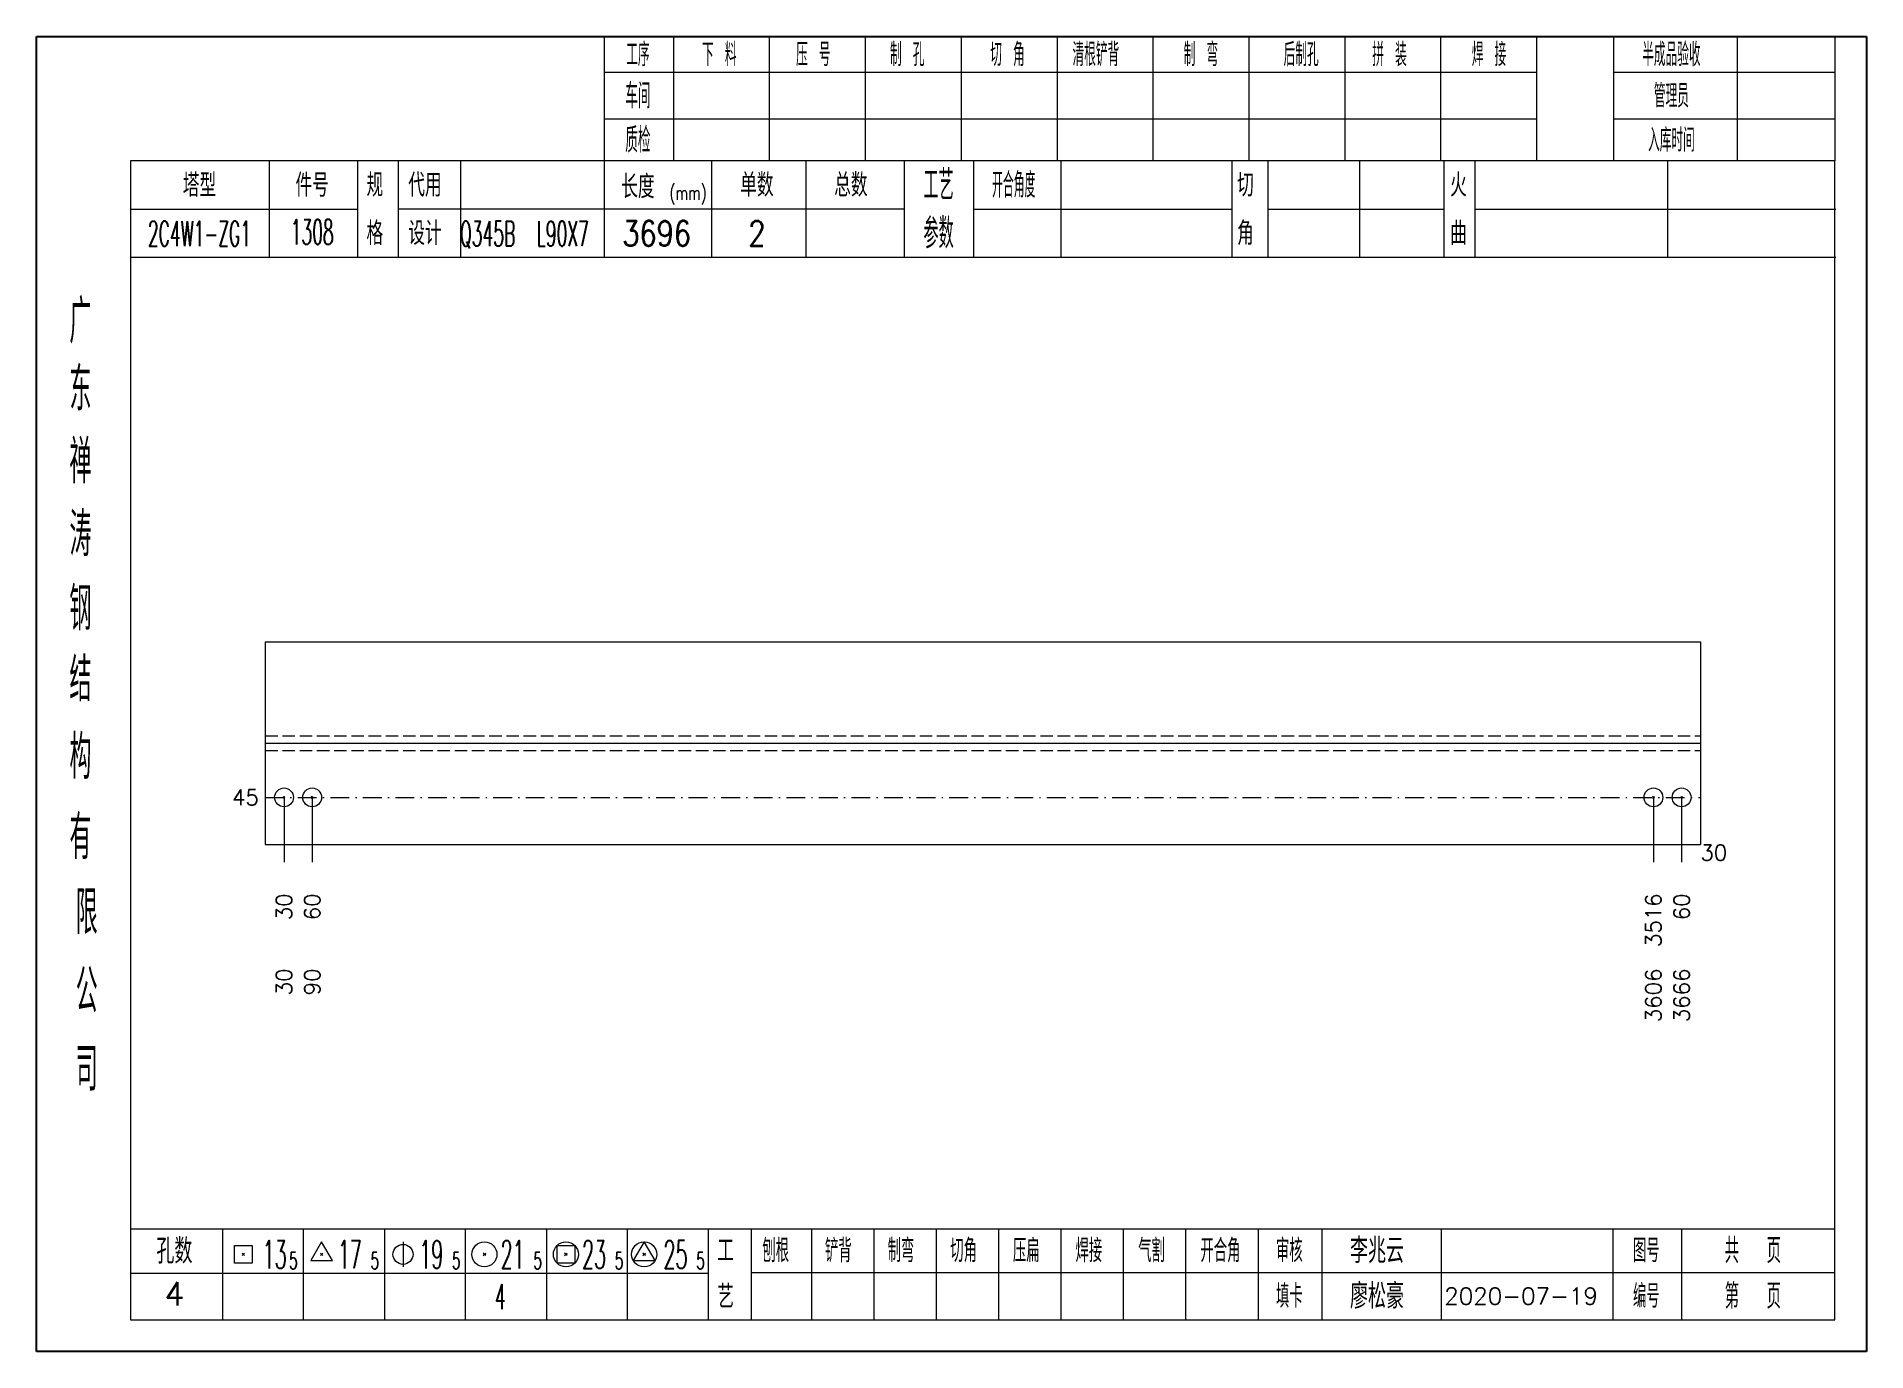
# Model space of a CAD drawing. Extents: x 154981 to 165753, y -86801 to -82885.
# Drawn here: x 159530.9 to 159823, y -83536.6 to -83326.7 of the extents above; entities that cross this region are included whole.
import ezdxf
from ezdxf.enums import TextEntityAlignment as Align

# ---------------------------------------------------------------- set-up
doc = ezdxf.new("R2010")
doc.units = 0
doc.header["$MEASUREMENT"] = 0
doc.linetypes.add('一点画线', pattern=[5.2, 3, -1, 0.2, -1])
doc.linetypes.add('虚线', pattern=[2.75, 2, -0.75])
doc.layers.get('0').update_dxf_attribs({"linetype": 'CONTINUOUS', "lineweight": 25})
for name, color, linetype, lineweight in [('1', 7, 'CONTINUOUS', 25), ('4', 7, 'CONTINUOUS', 25), ('5', 7, 'CONTINUOUS', 25)]:
    doc.layers.add(name, color=color, linetype=linetype, lineweight=lineweight)
doc.styles.get("Standard").update_dxf_attribs({"font": 'simplex.shx', "width": 0.7, "height": 3, "bigfont": 'gbhzfs.shx'})

msp = doc.modelspace()

# ---------------------------------------------------------------- texts
at = {"color": 7, "linetype": 'Continuous', "lineweight": 13}
msp.add_text('45', height=2.5, dxfattribs=at).set_placement((159566.39666, -83448.1605), align=Align.MIDDLE_RIGHT)
at = {"layer": '1', "color": 7, "linetype": 'Continuous', "lineweight": 13}
msp.add_text('30', height=2.5, dxfattribs=at).set_placement((159796.52666, -83456.99383), align=Align.MIDDLE_LEFT)
at = {"layer": '1', "color": 4, "linetype": 'Continuous', "lineweight": 9}
for s, p in [('30', (159570.39666, -83463.49383)), ('60', (159574.89666, -83463.49383)), ('3516', (159789.02666, -83463.49383)), ('60', (159793.52666, -83463.49383))]:
    msp.add_text(s, height=2.5, rotation=90, dxfattribs=at).set_placement(p, align=Align.MIDDLE_RIGHT)
at = {"layer": '1', "color": 7, "linetype": 'Continuous', "lineweight": 13}
for s, p in [('30', (159570.39666, -83475.49383)), ('90', (159574.89666, -83475.49383)), ('3606', (159789.02666, -83475.49383)), ('3666', (159793.52666, -83475.49383))]:
    msp.add_text(s, height=2.5, rotation=90, dxfattribs=at).set_placement(p, align=Align.MIDDLE_RIGHT)
at = {"layer": '4', "color": 1, "linetype": 'Continuous', "lineweight": 25}
for s, height, width, p in [('工序', 3.7, 0.7, (159626.89666, -83329.53733)), ('下 料', 3.7, 0.7, (159639.89666, -83329.53733)), ('压 号', 3.7, 0.7, (159654.89666, -83329.53733)), ('制 孔', 3.7, 0.7, (159669.89666, -83329.53733)), ('切 角', 3.7, 0.7, (159685.89666, -83329.53733)), ('清根铲背 ', 3.7, 0.7, (159700.89666, -83329.53733)), (' 制 弯', 3.7, 0.7, (159715.89666, -83329.53733)), (' 后制孔', 3.7, 0.7, (159731.89666, -83329.53733)), ('拼 装', 3.7, 0.7, (159746.89666, -83329.53733)), (' 焊 接', 3.7, 0.7, (159761.89666, -83329.53733)), ('半成品验收', 3.7, 0.7, (159791.89666, -83329.53733)), ('车间', 4, 0.7, (159626.89666, -83336.13733)), ('管理员', 3.7, 0.7, (159791.89666, -83336.13733)), ('质检', 4, 0.7, (159626.89666, -83343.19733)), ('入库时间', 3.7, 0.7, (159791.89666, -83343.19733)), ('工艺', 4.8, 0.7, (159674.89666, -83350.37733)), ('(mm)', 2.24, 0.7, (159634.89666, -83351.63733)), ('开合角度', 4, 0.6, (159686.89666, -83350.37733)), ('2C4W1-ZG1', 4, 0.5, (159556.89666, -83358.11733)), ('1308', 4, 0.5, (159574.89666, -83357.86733)), ('Q345B', 4, 0.5, (159602.89666, -83358.13733)), ('L90X7', 4, 0.5, (159614.89666, -83358.13733)), ('3696', 4, 0.8, (159629.89666, -83358.08733)), ('2', 4, 0.8, (159645.89666, -83358.08733)), ('参数', 4.8, 0.7, (159674.89666, -83358.08733)), ('广', 6.96, 0.7, (159537.89666, -83372.16733)), ('东', 6.96, 0.7, (159537.89666, -83382.95733)), ('禅', 6.96, 0.7, (159537.89666, -83394.54733)), ('涛', 6.96, 0.7, (159537.89666, -83406.14733)), ('钢', 6.96, 0.7, (159537.89666, -83418.03733)), ('结', 6.96, 0.7, (159537.89666, -83429.34733)), ('构', 6.96, 0.7, (159537.89666, -83441.72733)), ('有', 6.96, 0.7, (159537.89666, -83454.53733)), ('限', 6.96, 0.7, (159538.89666, -83466.53733)), ('公', 6.96, 0.7, (159538.89666, -83479.07733)), ('司', 6.96, 0.7, (159538.89666, -83491.55733)), ('13', 4.47, 0.5, (159568.89666, -83521.13733)), ('17', 4.47, 0.5, (159580.89666, -83521.13733)), ('19', 4.47, 0.5, (159593.89666, -83521.13733)), ('21', 4.47, 0.5, (159606.89666, -83521.13733)), ('23', 4.47, 0.5, (159619.89666, -83521.13733)), ('25', 4.47, 0.5, (159632.89666, -83521.13733)), ('刨根', 3.7, 0.8, (159648.89666, -83520.53733)), ('铲背', 3.7, 0.8, (159658.89666, -83520.53733)), ('制弯', 3.7, 0.8, (159668.89666, -83520.53733)), ('切角', 3.7, 0.8, (159678.89666, -83520.53733)), ('压扁', 3.7, 0.8, (159688.89666, -83520.53733)), ('焊接', 3.7, 0.8, (159698.89666, -83520.53733)), ('气割', 3.7, 0.8, (159708.89666, -83520.53733)), ('开合角', 3.7, 0.8, (159719.89666, -83520.53733)), ('审核', 3.7, 0.8, (159730.89666, -83520.53733)), ('图号', 3.7, 0.8, (159787.89666, -83520.53733)), ('共  页', 4, 0.8, (159804.89666, -83520.53733)), ('5', 2.68, 0.6, (159571.89666, -83522.13733)), ('5', 2.68, 0.6, (159584.89666, -83522.13733)), ('5', 2.68, 0.6, (159597.89666, -83522.13733)), ('5', 2.68, 0.6, (159610.89666, -83522.13733)), ('5', 2.68, 0.6, (159623.89666, -83522.13733)), ('5', 2.68, 0.6, (159636.89666, -83522.13733)), ('填卡', 3.7, 0.8, (159730.89666, -83527.80733)), ('编号', 3.7, 0.8, (159787.89666, -83527.80733)), ('第  页', 4, 0.8, (159804.89666, -83527.80733)), ('4', 4, 0.5, (159604.89666, -83527.88733))]:
    msp.add_text(s, height=height, dxfattribs=dict(at, width=width)).set_placement(p, align=Align.MIDDLE_CENTER)
for s, height, p in [('塔型', 3.7, (159556.89666, -83350.40733)), ('件号', 3.7, (159574.89666, -83350.40733)), ('规', 3.7, (159584.89666, -83350.37733)), ('代用', 3.7, (159592.89666, -83350.37733)), ('长度', 3.7, (159626.89666, -83350.63733)), ('单数', 3.7, (159645.89666, -83350.37733)), ('总数', 3.7, (159660.89666, -83350.37733)), ('切', 3.7, (159723.89666, -83350.37733)), ('火', 3.7, (159757.89666, -83350.37733)), ('格', 3.7, (159584.89666, -83358.08733)), ('设计', 3.7, (159592.89666, -83358.08733)), ('角', 3.7, (159723.89666, -83358.08733)), ('曲', 3.7, (159757.89666, -83358.08733)), ('孔数', 4, (159552.89666, -83520.61733)), ('工', 3.7, (159640.89666, -83520.53733)), ('李兆云', 4, (159744.89666, -83520.53733)), ('4', 3.7, (159552.89666, -83527.44733)), ('艺', 3.7, (159640.89666, -83527.88733)), ('廖松豪', 4, (159744.89666, -83527.80733)), ('2020-07-19', 2.7, (159767.89666, -83527.80733))]:
    msp.add_text(s, height=height, dxfattribs=at).set_placement(p, align=Align.MIDDLE_CENTER)

# ---------------------------------------------------------------- blocks, each defined once
blk = doc.blocks.new('孔21.5')
at = {"layer": '5', "color": 7, "linetype": 'Continuous', "lineweight": 13}
for p, q in [((-0.1, -0.1), (0.1, 0.1)), ((0.1, -0.1), (-0.1, 0.1))]:
    blk.add_line(p, q, dxfattribs=at)
blk.add_circle((0, 0), 1, dxfattribs=at)
blk = doc.blocks.new('CTJGK')
at = {"color": 6, "linetype": 'Continuous'}
for p, q in [((0, 209.97), (292.13, 209.97)), ((0, 0), (0, 209.97)), ((292.13, 209.97), (292.13, 0)), ((292.13, 0), (0, 0))]:
    blk.add_line(p, q, dxfattribs=at)

# ---------------------------------------------------------------- linework, layer by layer
at = {"color": 7, "linetype": 'Continuous', "lineweight": 18}
for p, q in [((159567.39666, -83423.32717), (159567.39666, -83455.6605)), ((159567.39666, -83423.32717), (159796.52666, -83423.32717)), ((159796.52666, -83423.32717), (159796.52666, -83455.6605)), ((159567.39666, -83439.49383), (159796.52666, -83439.49383))]:
    msp.add_line(p, q, dxfattribs=at)
at = {"color": 6, "linetype": '虚线', "lineweight": 18}
for p, q in [((159567.39666, -83438.32717), (159796.52666, -83438.32717)), ((159567.39666, -83440.6605), (159796.52666, -83440.6605))]:
    msp.add_line(p, q, dxfattribs=at)
at = {"color": 1, "linetype": '一点画线', "lineweight": 13}
msp.add_line((159567.39666, -83448.1605), (159796.52666, -83448.1605), dxfattribs=at)
at = {"color": 7, "linetype": 'Continuous', "lineweight": 13}
for p, q in [((159570.39666, -83448.1605), (159570.39666, -83458.49383)), ((159574.89666, -83448.1605), (159574.89666, -83458.49383)), ((159789.02666, -83448.1605), (159789.02666, -83458.49383)), ((159793.52666, -83448.1605), (159793.52666, -83458.49383))]:
    msp.add_line(p, q, dxfattribs=at)
at = {"layer": '1', "color": 7, "linetype": 'Continuous', "lineweight": 18}
msp.add_line((159567.39666, -83455.6605), (159796.52666, -83455.6605), dxfattribs=at)
at = {"layer": '4', "color": 1, "linetype": 'Continuous', "lineweight": 18}
for p, q in [((159530.89666, -83326.66733), (159530.89666, -83536.63733)), ((159823.02666, -83326.66733), (159530.89666, -83326.66733)), ((159621.52666, -83326.66733), (159621.52666, -83346.50733)), ((159632.55666, -83326.66733), (159632.55666, -83346.52733)), ((159647.86666, -83326.66733), (159647.86666, -83346.52733)), ((159663.18666, -83326.66733), (159663.18666, -83346.52733)), ((159678.49666, -83326.66733), (159678.49666, -83346.52733)), ((159693.80666, -83326.66733), (159693.80666, -83346.52733)), ((159709.11666, -83326.66733), (159709.11666, -83346.52733)), ((159724.43666, -83326.66733), (159724.43666, -83346.52733)), ((159739.74666, -83326.66733), (159739.74666, -83346.52733)), ((159755.05666, -83326.66733), (159755.05666, -83346.52733)), ((159770.36666, -83326.66733), (159770.36666, -83346.50733)), ((159770.36666, -83326.66733), (159770.36666, -83346.52733)), ((159782.64666, -83326.66733), (159782.64666, -83346.52733)), ((159802.39666, -83326.66733), (159802.39666, -83346.52733)), ((159817.97666, -83326.66733), (159817.97666, -83346.52733)), ((159823.02666, -83356.46733), (159823.02666, -83326.66733)), ((159770.36666, -83332.39733), (159621.52666, -83332.39733)), ((159817.97666, -83332.39733), (159782.64666, -83332.39733)), ((159770.36666, -83339.87733), (159621.52666, -83339.87733)), ((159817.97666, -83339.87733), (159782.64666, -83339.87733)), ((159545.90666, -83346.52733), (159545.90666, -83531.58733)), ((159817.97666, -83346.52733), (159545.90666, -83346.52733)), ((159568.02666, -83346.51733), (159568.02666, -83361.93733)), ((159582.17666, -83361.93733), (159582.17666, -83346.52733)), ((159588.67666, -83361.93733), (159588.67666, -83346.52733)), ((159598.54666, -83346.52733), (159598.54666, -83361.93733)), ((159621.52666, -83346.50733), (159621.52666, -83361.93733)), ((159638.64666, -83346.52733), (159638.64666, -83361.93733)), ((159653.69666, -83346.52733), (159653.69666, -83361.93733)), ((159669.39666, -83346.52733), (159669.39666, -83361.93733)), ((159680.45666, -83346.52733), (159680.45666, -83361.93733)), ((159694.40666, -83346.52733), (159694.40666, -83361.93733)), ((159721.70666, -83346.52733), (159721.70666, -83361.93733)), ((159727.46666, -83346.52733), (159727.46666, -83361.93733)), ((159742.08666, -83346.52733), (159742.08666, -83361.93733)), ((159755.54666, -83346.52733), (159755.54666, -83361.93733)), ((159760.53666, -83346.52733), (159760.53666, -83361.93733)), ((159791.27666, -83346.52733), (159791.27666, -83361.93733)), ((159817.97666, -83531.58733), (159817.97666, -83346.52733)), ((159582.17666, -83354.28733), (159545.90666, -83354.28733)), ((159669.39666, -83354.23733), (159588.67666, -83354.23733)), ((159680.45666, -83354.23733), (159721.70666, -83354.23733)), ((159727.46666, -83354.23733), (159755.54666, -83354.23733)), ((159760.53666, -83354.23733), (159818.15666, -83354.23733)), ((159823.02666, -83536.63733), (159823.02666, -83356.46733)), ((159818.15666, -83361.93733), (159545.90666, -83361.93733)), ((159545.90666, -83517.05733), (159817.97666, -83517.05733)), ((159560.59666, -83517.05733), (159560.59666, -83531.58733)), ((159573.52666, -83531.58733), (159573.52666, -83517.05733)), ((159586.45666, -83517.05733), (159586.45666, -83531.58733)), ((159599.37666, -83531.58733), (159599.37666, -83517.05733)), ((159612.30666, -83517.05733), (159612.30666, -83531.58733)), ((159625.23666, -83531.58733), (159625.23666, -83517.05733)), ((159638.15666, -83531.58733), (159638.15666, -83517.05733)), ((159645.02666, -83531.58733), (159645.02666, -83517.05733)), ((159654.68666, -83531.58733), (159654.68666, -83517.05733)), ((159664.62666, -83531.58733), (159664.62666, -83517.05733)), ((159674.56666, -83531.58733), (159674.56666, -83517.05733)), ((159684.51666, -83531.58733), (159684.51666, -83517.05733)), ((159694.45666, -83531.58733), (159694.45666, -83517.05733)), ((159704.39666, -83531.58733), (159704.39666, -83517.05733)), ((159714.34666, -83531.58733), (159714.34666, -83517.05733)), ((159725.98666, -83531.58733), (159725.98666, -83517.05733)), ((159736.13666, -83531.58733), (159736.13666, -83517.05733)), ((159755.19666, -83531.58733), (159755.19666, -83517.05733)), ((159782.57666, -83531.58733), (159782.57666, -83517.05733)), ((159793.53666, -83531.58733), (159793.53666, -83517.05733)), ((159638.15666, -83524.18733), (159545.90666, -83524.18733)), ((159644.98666, -83524.02733), (159817.97666, -83524.02733)), ((159545.90666, -83531.58733), (159817.97666, -83531.58733)), ((159530.89666, -83536.63733), (159823.02666, -83536.63733))]:
    msp.add_line(p, q, dxfattribs=at)
at = {"layer": '4', "color": 7, "linetype": 'Continuous', "lineweight": 13}
for p, q in [((159562.48266, -83522.55133), (159562.48266, -83519.72333)), ((159562.48266, -83519.72333), (159565.31066, -83519.72333)), ((159565.31066, -83519.72333), (159565.31066, -83522.55133)), ((159576.39666, -83519.13733), (159574.66466, -83522.13733)), ((159578.12866, -83522.13733), (159576.39666, -83519.13733)), ((159589.39666, -83519.13733), (159589.39666, -83523.13733)), ((159613.98266, -83522.55133), (159613.98266, -83519.72333)), ((159613.98266, -83519.72333), (159616.81066, -83519.72333)), ((159616.81066, -83519.72333), (159616.81066, -83522.55133)), ((159627.89666, -83519.13733), (159626.16466, -83522.13733)), ((159629.62866, -83522.13733), (159627.89666, -83519.13733)), ((159565.31066, -83522.55133), (159562.48266, -83522.55133)), ((159563.69666, -83521.33733), (159564.09666, -83520.93733)), ((159564.09666, -83521.33733), (159563.69666, -83520.93733)), ((159574.66466, -83522.13733), (159578.12866, -83522.13733)), ((159576.19666, -83521.33733), (159576.59666, -83520.93733)), ((159576.59666, -83521.33733), (159576.19666, -83520.93733)), ((159602.19666, -83521.33733), (159602.59666, -83520.93733)), ((159602.59666, -83521.33733), (159602.19666, -83520.93733)), ((159616.81066, -83522.55133), (159613.98266, -83522.55133)), ((159615.19666, -83521.33733), (159615.59666, -83520.93733)), ((159615.59666, -83521.33733), (159615.19666, -83520.93733)), ((159626.16466, -83522.13733), (159629.62866, -83522.13733)), ((159627.69666, -83521.33733), (159628.09666, -83520.93733)), ((159628.09666, -83521.33733), (159627.69666, -83520.93733))]:
    msp.add_line(p, q, dxfattribs=at)
for centre, radius in [((159589.39666, -83521.13733), 1.6), ((159602.39666, -83521.13733), 2), ((159615.39666, -83521.13733), 2), ((159627.89666, -83521.13733), 2)]:
    msp.add_circle(centre, radius, dxfattribs=at)

# ---------------------------------------------------------------- block references
at = {"color": 0, "linetype": 'Continuous'}
msp.add_blockref('CTJGK', (159530.89666, -83536.63733), dxfattribs=at)
at = {"layer": '1', "color": 4, "linetype": 'Continuous', "lineweight": 9, "xscale": 1.5, "yscale": 1.5, "zscale": 1.5}
for p in [(159570.39666, -83448.1605), (159574.89666, -83448.1605), (159789.02666, -83448.1605), (159793.52666, -83448.1605)]:
    msp.add_blockref('孔21.5', p, dxfattribs=at)

msp.set_redraw_order([(e.dxf.handle, doc.entitydb.next_handle()) for e in msp.query("TEXT MTEXT ATTDEF DIMENSION ARC_DIMENSION")])  # texts and dimensions are drawn at this point

doc.saveas('drawing.dxf')
